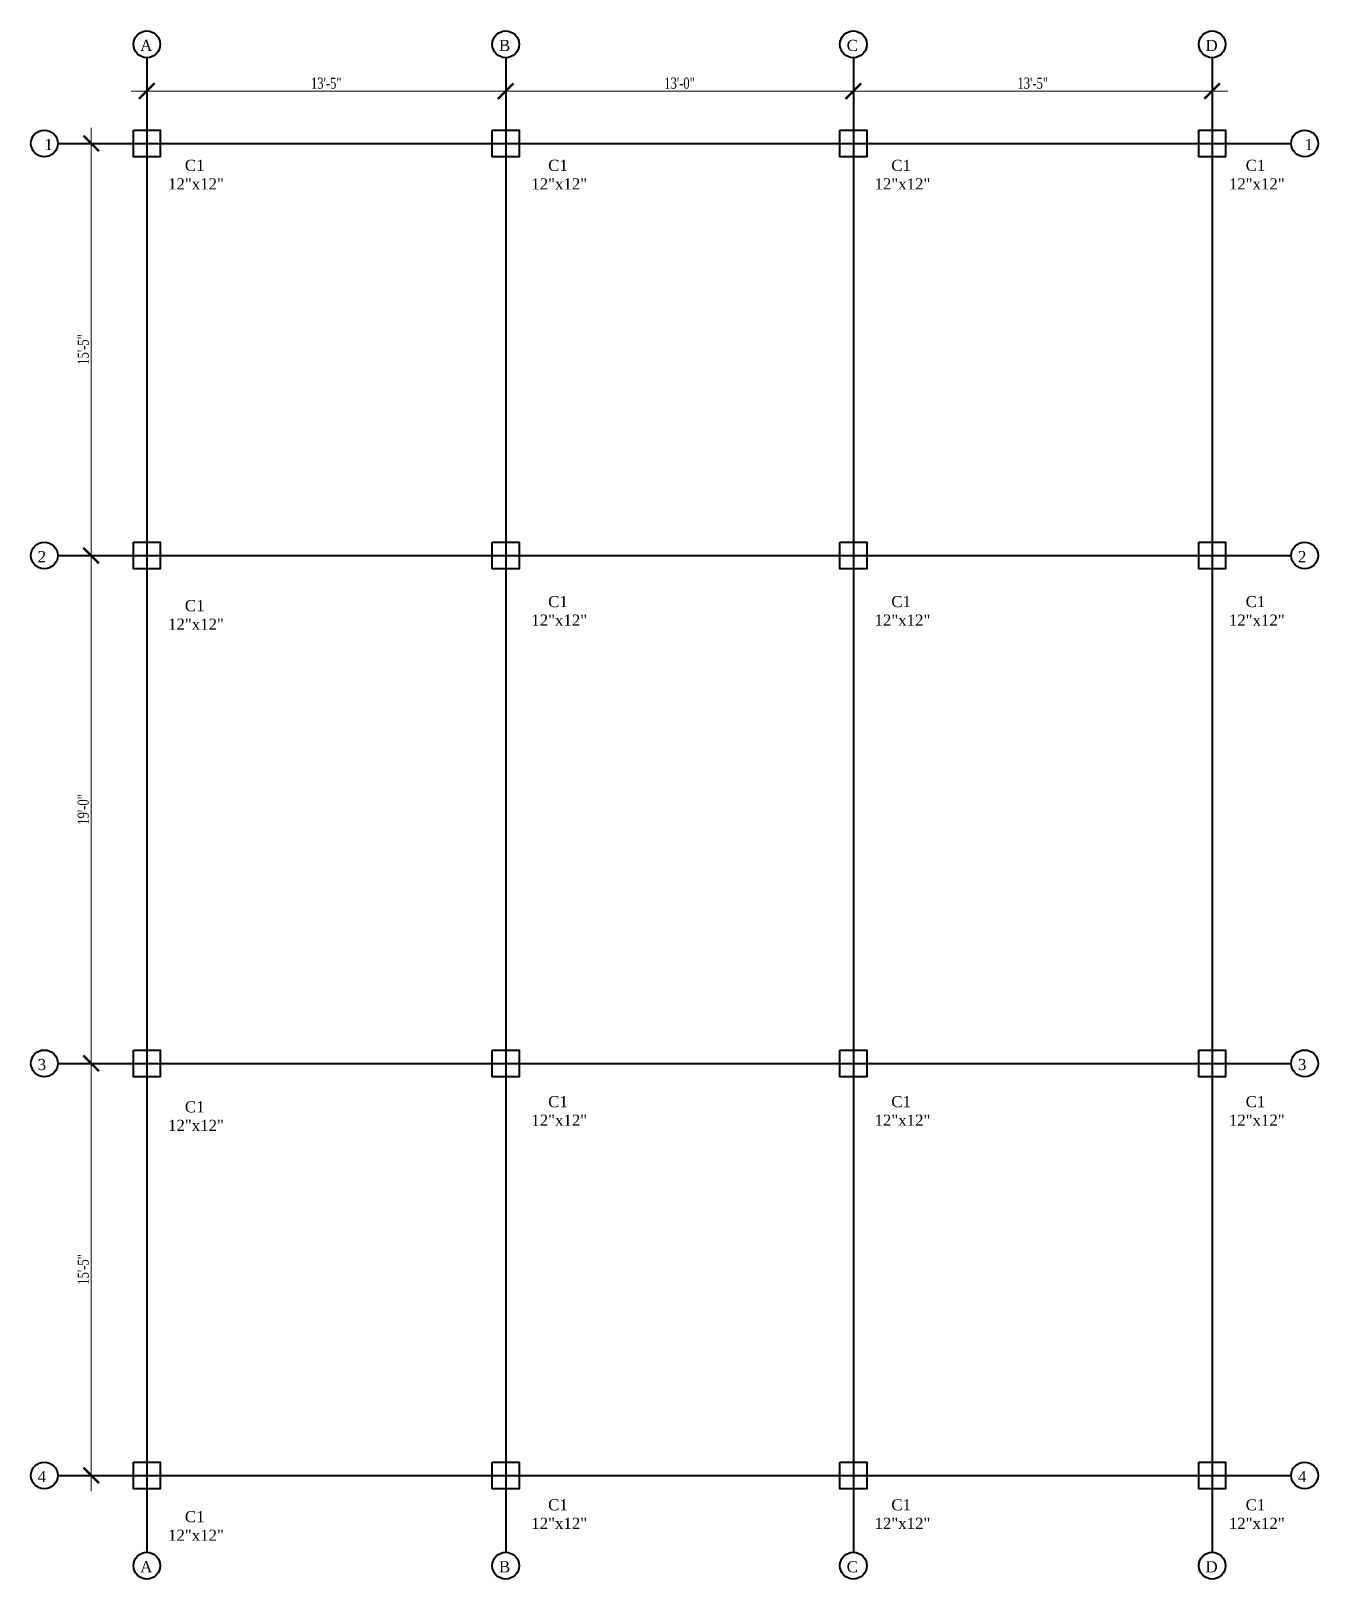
# Model space of a CAD drawing. Header units: inches. Extents: x -79350 to 491628, y -93215 to 155882.
# Drawn here: x -38470 to -37893, y -10660 to -9965 of the extents above; entities that cross this region are included whole.
import ezdxf

# ---------------------------------------------------------------- set-up
doc = ezdxf.new("R2010")
doc.units = ezdxf.units.IN
doc.header["$MEASUREMENT"] = 0
doc.layers.get('0').update_dxf_attribs({"lineweight": 30})
doc.layers.add('Column', color=1, linetype='Continuous', lineweight=30)
doc.layers.add('LINE', color=7, linetype='Continuous', lineweight=20)
doc.styles.get("Standard").update_dxf_attribs({"font": 'times.ttf', "height": 12})
doc.styles.add('Text', font='times.ttf', dxfattribs={"width": 0.75, "height": 5})
doc.dimstyles.new('Grid Dimension', dxfattribs={"dimscale": 0, "dimtxt": 5, "dimasz": 7, "dimexe": 7, "dimexo": 1, "dimgap": 1, "dimtad": 1, "dimdec": 0, "dimlfac": -1, "dimzin": 3, "dimdsep": 46, "dimlunit": 3, "dimtxsty": 'Text', "dimblk": 'ARCHTICK', "dimcen": 0.9, "dimdle": 7, "dimclrt": 5, "dimadec": 0, "dimazin": 0, "dimtfac": 0.75, "dimtdec": 0, "dimtix": 1, "dimtofl": 0, "dimtmove": 0, "dimatfit": 0, "dimldrblk": 'ARCHTICK', "dimfxl": 1, "dimtolj": 1, "dimtzin": 0, "dimlwd": -1, "dimlwe": -1, "dimarcsym": 0})

msp = doc.modelspace()

# ---------------------------------------------------------------- texts
at = {"layer": 'LINE', "lineweight": 40, "char_height": 5, "attachment_point": 1}
for s, width, insert in [('A', 24, (-38421.5, -9969)), ('B', 24, (-38260.5, -9969)), ('C', 24, (-38104.5, -9969)), ('D', 24, (-37943.5, -9969)), ('1', 24, (-38464.5, -10013.5)), ('1', 24, (-37899, -10013.5)), ('{\\C5;    C1^J12"x12"}', 37, (-38409, -10022.83)), ('{\\C5;    C1^J12"x12"}', 37, (-38246, -10022.83)), ('{\\C5;    C1^J12"x12"}', 37, (-38092, -10022.83)), ('{\\C5;    C1^J12"x12"}', 37, (-37933, -10022.83)), ('2', 24, (-38467.5, -10198.5)), ('2', 24, (-37902, -10198.5)), ('{\\C5;    C1^J12"x12"}', 37, (-38409, -10220.5)), ('{\\C5;    C1^J12"x12"}', 37, (-38246, -10218.67)), ('{\\C5;    C1^J12"x12"}', 37, (-38092, -10218.67)), ('{\\C5;    C1^J12"x12"}', 37, (-37933, -10218.67)), ('3', 24, (-38467.5, -10426.5)), ('3', 24, (-37902, -10426.5)), ('{\\C5;    C1^J12"x12"}', 37, (-38409, -10445.5)), ('{\\C5;    C1^J12"x12"}', 37, (-38246, -10443.17)), ('{\\C5;    C1^J12"x12"}', 37, (-38092, -10443.17)), ('{\\C5;    C1^J12"x12"}', 37, (-37933, -10443.17)), ('4', 24, (-38467.5, -10611.5)), ('4', 24, (-37902, -10611.5)), ('{\\C5;    C1^J12"x12"}', 37, (-38246, -10624.17)), ('{\\C5;    C1^J12"x12"}', 37, (-38092, -10624.17)), ('{\\C5;    C1^J12"x12"}', 37, (-37933, -10624.17)), ('{\\C5;    C1^J12"x12"}', 37, (-38409, -10629.5)), ('A', 24, (-38421.5, -10652)), ('B', 24, (-38260.5, -10652)), ('C', 24, (-38104.5, -10652)), ('D', 24, (-37943.5, -10652))]:
    msp.add_mtext_dynamic_manual_height_columns(s, width=width, gutter_width=60, heights=[0], dxfattribs=dict(at, insert=insert))

# ---------------------------------------------------------------- blocks, each defined once
blk = doc.blocks.new('_ArchTick')
at = {"color": 0, "linetype": 'ByBlock', "const_width": 0.15}
blk.add_lwpolyline([(-0.5, -0.5), (0.5, 0.5)], dxfattribs=at)
blk = doc.blocks.new('*D203')
at = {"layer": 'Defpoints', "color": 0, "lineweight": 40, "transparency": 16777216}
for p in [(-38418.5, -9989.5), (-38257.5, -9989.5), (-38257.5, -9992)]:
    blk.add_point(p, dxfattribs=at)
at = {"layer": 'LINE', "color": 0, "transparency": 16777216}
for p, q in [((-38425.5, -9992), (-38250.5, -9992)), ((-38418.5, -9990.5), (-38418.5, -9999)), ((-38257.5, -9990.5), (-38257.5, -9999))]:
    blk.add_line(p, q, dxfattribs=at)
at = {"layer": 'LINE', "color": 0, "transparency": 16777216, "xscale": 7, "yscale": 7, "zscale": 7, "rotation": 180}
blk.add_blockref('_ArchTick', (-38418.5, -9992), dxfattribs=at)
at = {"layer": 'LINE', "color": 0, "transparency": 16777216, "xscale": 7, "yscale": 7, "zscale": 7}
blk.add_blockref('_ArchTick', (-38257.5, -9992), dxfattribs=at)
at = {"layer": 'LINE', "color": 5, "lineweight": 40, "transparency": 16777216, "insert": (-38338, -9988.46), "char_height": 5, "attachment_point": 5, "style": 'Text'}
blk.add_mtext('\\A1;13\'-5"', dxfattribs=at)
blk = doc.blocks.new('*D204')
at = {"layer": 'Defpoints', "color": 0, "lineweight": 40, "transparency": 16777216}
for p in [(-38257.5, -9992), (-38101.5, -9992), (-38101.5, -9992)]:
    blk.add_point(p, dxfattribs=at)
at = {"layer": 'LINE', "color": 0, "transparency": 16777216}
for p, q in [((-38257.5, -9991), (-38257.5, -9985)), ((-38101.5, -9991), (-38101.5, -9985)), ((-38264.5, -9992), (-38094.5, -9992))]:
    blk.add_line(p, q, dxfattribs=at)
at = {"layer": 'LINE', "color": 0, "transparency": 16777216, "xscale": 7, "yscale": 7, "zscale": 7, "rotation": 180}
blk.add_blockref('_ArchTick', (-38257.5, -9992), dxfattribs=at)
at = {"layer": 'LINE', "color": 0, "transparency": 16777216, "xscale": 7, "yscale": 7, "zscale": 7}
blk.add_blockref('_ArchTick', (-38101.5, -9992), dxfattribs=at)
at = {"layer": 'LINE', "color": 5, "lineweight": 40, "transparency": 16777216, "insert": (-38179.5, -9988.46), "char_height": 5, "attachment_point": 5, "style": 'Text'}
blk.add_mtext('\\A1;13\'-0"', dxfattribs=at)
blk = doc.blocks.new('*D205')
at = {"layer": 'Defpoints', "color": 0, "lineweight": 40, "transparency": 16777216}
for p in [(-38101.5, -9992), (-37940.5, -9992), (-37940.5, -9992)]:
    blk.add_point(p, dxfattribs=at)
at = {"layer": 'LINE', "color": 0, "transparency": 16777216}
for p, q in [((-38101.5, -9991), (-38101.5, -9985)), ((-37940.5, -9991), (-37940.5, -9985)), ((-38108.5, -9992), (-37933.5, -9992))]:
    blk.add_line(p, q, dxfattribs=at)
at = {"layer": 'LINE', "color": 0, "transparency": 16777216, "xscale": 7, "yscale": 7, "zscale": 7, "rotation": 180}
blk.add_blockref('_ArchTick', (-38101.5, -9992), dxfattribs=at)
at = {"layer": 'LINE', "color": 0, "transparency": 16777216, "xscale": 7, "yscale": 7, "zscale": 7}
blk.add_blockref('_ArchTick', (-37940.5, -9992), dxfattribs=at)
at = {"layer": 'LINE', "color": 5, "lineweight": 40, "transparency": 16777216, "insert": (-38021, -9988.46), "char_height": 5, "attachment_point": 5, "style": 'Text'}
blk.add_mtext('\\A1;13\'-5"', dxfattribs=at)
blk = doc.blocks.new('*D206')
at = {"layer": 'Defpoints', "color": 0, "lineweight": 40, "transparency": 16777216}
for p in [(-38458.5, -10015.5), (-38458.5, -10200.5), (-38443.5, -10200.5)]:
    blk.add_point(p, dxfattribs=at)
at = {"layer": 'LINE', "color": 0, "transparency": 16777216}
for p, q in [((-38443.5, -10008.5), (-38443.5, -10207.5)), ((-38457.5, -10015.5), (-38436.5, -10015.5)), ((-38457.5, -10200.5), (-38436.5, -10200.5))]:
    blk.add_line(p, q, dxfattribs=at)
at = {"layer": 'LINE', "color": 0, "transparency": 16777216, "xscale": 7, "yscale": 7, "zscale": 7}
for p, rotation in [((-38443.5, -10015.5), 90), ((-38443.5, -10200.5), 270)]:
    blk.add_blockref('_ArchTick', p, dxfattribs=dict(at, rotation=rotation))
at = {"layer": 'LINE', "color": 5, "lineweight": 40, "transparency": 16777216, "insert": (-38447.04, -10108), "char_height": 5, "attachment_point": 5, "rotation": 90, "style": 'Text'}
blk.add_mtext('\\A1;15\'-5"', dxfattribs=at)
blk = doc.blocks.new('*D207')
at = {"layer": 'Defpoints', "color": 0, "lineweight": 40, "transparency": 16777216}
for p in [(-38443.5, -10200.5), (-38443.5, -10428.5), (-38443.5, -10428.5)]:
    blk.add_point(p, dxfattribs=at)
at = {"layer": 'LINE', "color": 0, "transparency": 16777216}
for p, q in [((-38443.5, -10193.5), (-38443.5, -10435.5)), ((-38444.5, -10200.5), (-38450.5, -10200.5)), ((-38444.5, -10428.5), (-38450.5, -10428.5))]:
    blk.add_line(p, q, dxfattribs=at)
at = {"layer": 'LINE', "color": 0, "transparency": 16777216, "xscale": 7, "yscale": 7, "zscale": 7}
for p, rotation in [((-38443.5, -10200.5), 90), ((-38443.5, -10428.5), 270)]:
    blk.add_blockref('_ArchTick', p, dxfattribs=dict(at, rotation=rotation))
at = {"layer": 'LINE', "color": 5, "lineweight": 40, "transparency": 16777216, "insert": (-38447.05, -10314.5), "char_height": 5, "attachment_point": 5, "rotation": 90, "style": 'Text'}
blk.add_mtext('\\A1;19\'-0"', dxfattribs=at)
blk = doc.blocks.new('*D208')
at = {"layer": 'Defpoints', "color": 0, "lineweight": 40, "transparency": 16777216}
for p in [(-38443.5, -10428.5), (-38443.5, -10613.5), (-38443.5, -10613.5)]:
    blk.add_point(p, dxfattribs=at)
at = {"layer": 'LINE', "color": 0, "transparency": 16777216}
for p, q in [((-38443.5, -10421.5), (-38443.5, -10620.5)), ((-38444.5, -10428.5), (-38450.5, -10428.5)), ((-38444.5, -10613.5), (-38450.5, -10613.5))]:
    blk.add_line(p, q, dxfattribs=at)
at = {"layer": 'LINE', "color": 0, "transparency": 16777216, "xscale": 7, "yscale": 7, "zscale": 7}
for p, rotation in [((-38443.5, -10428.5), 90), ((-38443.5, -10613.5), 270)]:
    blk.add_blockref('_ArchTick', p, dxfattribs=dict(at, rotation=rotation))
at = {"layer": 'LINE', "color": 5, "lineweight": 40, "transparency": 16777216, "insert": (-38447.04, -10521), "char_height": 5, "attachment_point": 5, "rotation": 90, "style": 'Text'}
blk.add_mtext('\\A1;15\'-5"', dxfattribs=at)

# ---------------------------------------------------------------- dimensions: what is measured, and where the dimension line sits
at = {"layer": 'LINE', "lineweight": 40}
for base, p1, p2, picture, middle in [((-38257.5, -9992), (-38418.5, -9989.5), (-38257.5, -9989.5), '*D203', (-38338, -9988.46)), ((-38101.5, -9992), (-38257.5, -9992), (-38101.5, -9992), '*D204', (-38179.5, -9988.46)), ((-37940.5, -9992), (-38101.5, -9992), (-37940.5, -9992), '*D205', (-38021, -9988.46))]:
    dim = msp.add_linear_dim(base=base, p1=p1, p2=p2, dimstyle='Grid Dimension', override={"dimscale": 1}, dxfattribs=at)
    dim.commit()
    dim.dimension.update_dxf_attribs({"geometry": picture, "text_midpoint": middle})
dim = msp.add_linear_dim(base=(-38443.5, -10200.5), p1=(-38458.5, -10015.5), p2=(-38458.5, -10200.5), angle=90, dimstyle='Grid Dimension', override={"dimscale": 1}, dxfattribs=at)
dim.commit()
dim.dimension.update_dxf_attribs({"geometry": '*D206', "text_midpoint": (-38443.5, -10108), "dimtype": 160})
for base, p1, p2, picture, middle in [((-38443.5, -10428.5), (-38443.5, -10200.5), (-38443.5, -10428.5), '*D207', (-38447.05, -10314.5)), ((-38443.5, -10613.5), (-38443.5, -10428.5), (-38443.5, -10613.5), '*D208', (-38447.04, -10521))]:
    dim = msp.add_linear_dim(base=base, p1=p1, p2=p2, angle=90, dimstyle='Grid Dimension', override={"dimscale": 1}, dxfattribs=at)
    dim.commit()
    dim.dimension.update_dxf_attribs({"geometry": picture, "text_midpoint": middle})

# ---------------------------------------------------------------- linework, layer by layer
at = {"layer": 'Column', "lineweight": 40}
for points in [[(-38424.5, -10009.5), (-38412.5, -10009.5), (-38412.5, -10021.5), (-38424.5, -10021.5)], [(-38263.5, -10009.5), (-38251.5, -10009.5), (-38251.5, -10021.5), (-38263.5, -10021.5)], [(-38107.5, -10009.5), (-38095.5, -10009.5), (-38095.5, -10021.5), (-38107.5, -10021.5)], [(-37946.5, -10009.5), (-37934.5, -10009.5), (-37934.5, -10021.5), (-37946.5, -10021.5)], [(-38424.5, -10194.5), (-38412.5, -10194.5), (-38412.5, -10206.5), (-38424.5, -10206.5)], [(-38263.5, -10194.5), (-38251.5, -10194.5), (-38251.5, -10206.5), (-38263.5, -10206.5)], [(-38107.5, -10194.5), (-38095.5, -10194.5), (-38095.5, -10206.5), (-38107.5, -10206.5)], [(-37946.5, -10194.5), (-37934.5, -10194.5), (-37934.5, -10206.5), (-37946.5, -10206.5)], [(-38424.5, -10422.5), (-38412.5, -10422.5), (-38412.5, -10434.5), (-38424.5, -10434.5)], [(-38263.5, -10422.5), (-38251.5, -10422.5), (-38251.5, -10434.5), (-38263.5, -10434.5)], [(-38107.5, -10422.5), (-38095.5, -10422.5), (-38095.5, -10434.5), (-38107.5, -10434.5)], [(-37946.5, -10422.5), (-37934.5, -10422.5), (-37934.5, -10434.5), (-37946.5, -10434.5)], [(-38424.5, -10607.5), (-38412.5, -10607.5), (-38412.5, -10619.5), (-38424.5, -10619.5)], [(-38263.5, -10607.5), (-38251.5, -10607.5), (-38251.5, -10619.5), (-38263.5, -10619.5)], [(-38107.5, -10607.5), (-38095.5, -10607.5), (-38095.5, -10619.5), (-38107.5, -10619.5)], [(-37946.5, -10607.5), (-37934.5, -10607.5), (-37934.5, -10619.5), (-37946.5, -10619.5)]]:
    msp.add_lwpolyline(points, close=True, dxfattribs=at)
at = {"layer": 'LINE', "lineweight": 40}
for p, q in [((-38418.5, -9977), (-38418.5, -10648)), ((-38257.5, -9977), (-38257.5, -10648)), ((-38101.5, -9977), (-38101.5, -10648)), ((-37940.5, -9977), (-37940.5, -10648)), ((-38458.5, -10015.5), (-37905, -10015.5)), ((-38458.5, -10200.5), (-37905, -10200.5)), ((-38458.5, -10428.5), (-37905, -10428.5)), ((-38458.5, -10613.5), (-37905, -10613.5))]:
    msp.add_line(p, q, dxfattribs=at)
for centre in [(-38418.5, -9971), (-38257.5, -9971), (-38101.5, -9971), (-37940.5, -9971), (-38464.5, -10015.5), (-37899, -10015.5), (-38464.5, -10200.5), (-37899, -10200.5), (-38464.5, -10428.5), (-37899, -10428.5), (-38464.5, -10613.5), (-37899, -10613.5), (-38418.5, -10654), (-38257.5, -10654), (-38101.5, -10654), (-37940.5, -10654)]:
    msp.add_circle(centre, 6, dxfattribs=at)

msp.set_redraw_order([(e.dxf.handle, doc.entitydb.next_handle()) for e in msp.query("TEXT MTEXT ATTDEF DIMENSION ARC_DIMENSION")])  # texts and dimensions are drawn at this point

doc.saveas('drawing.dxf')
